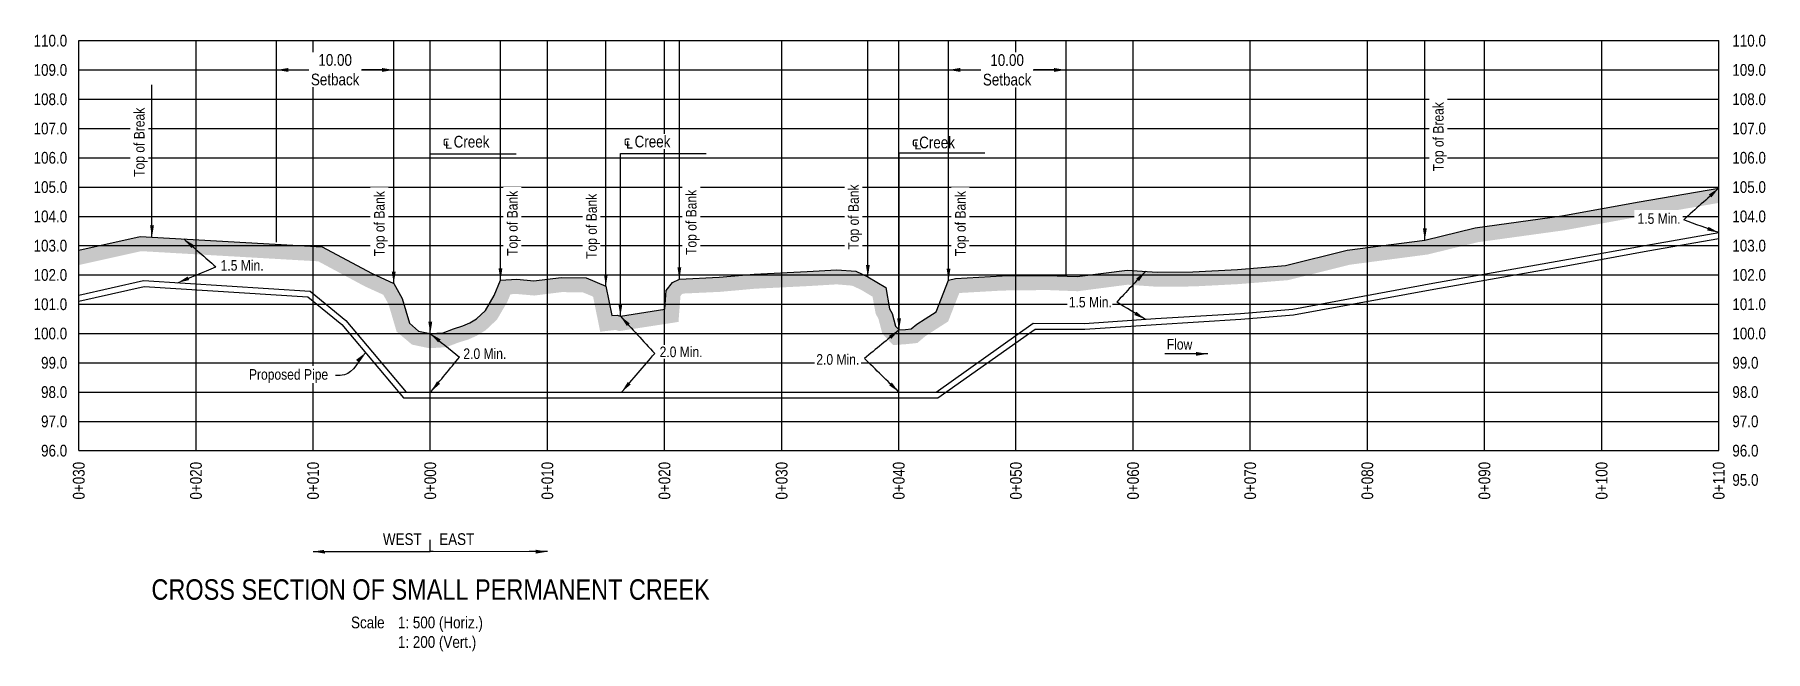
# Model space of a CAD drawing. Extents: x 471563 to 508050, y 6028961 to 6050146.
# Drawn here: x 506463 to 507940, y 6037960 to 6038486 of the extents above; entities that cross this region are included whole.
import ezdxf
from ezdxf.enums import TextEntityAlignment as Align

# ---------------------------------------------------------------- set-up
doc = ezdxf.new("R2010")
doc.units = 0
doc.header["$LTSCALE"] = 5
doc.linetypes.add('foc-TOPO', pattern=[1, 0.2, -0.8])
for name, color, linetype in [('CG-NOTES', 7, 'Continuous'), ('DETAIL-T', 7, 'Continuous'), ('L-BD', 7, 'Continuous'), ('L-DETAIL-T', 3, 'Continuous'), ('P-CROSSINGS-GRID', 8, 'Continuous'), ('P-CROSSINGS-GROUND', 48, 'foc-TOPO'), ('P-CROSSINGS-LINE', 3, 'Continuous'), ('P-PROPOSED', 10, 'Continuous'), ('S-T7', 7, 'Continuous')]:
    doc.layers.add(name, color=color, linetype=linetype)
doc.styles.add('140', font='ARIALN.TTF', dxfattribs={"height": 15})
doc.styles.add('80', font='ARIALN.TTF', dxfattribs={"height": 10})
doc.styles.add('80CG', font='ARIALN.TTF', dxfattribs={"height": 10})
doc.styles.add('80L', font='ARIALN.TTF', dxfattribs={"height": 10})
doc.styles.add('MtXpl_ISOCPEUR', font='isocpeur.ttf')
doc.dimstyles.new('Compass 5 000', dxfattribs={"dimscale": 5, "dimtxt": 9, "dimasz": 2, "dimexe": 0.2, "dimexo": 0.0625, "dimgap": 0.5, "dimtad": 0, "dimtih": 1, "dimtoh": 1, "dimzin": 0, "dimdsep": 46, "dimtxsty": '80CG', "dimcen": 0.1, "dimse1": 1, "dimse2": 1, "dimclrd": 256, "dimclrt": 256, "dimaunit": 1, "dimadec": 4, "dimazin": 0, "dimtfac": 0.06, "dimtofl": 0, "dimtmove": 0, "dimatfit": 1, "dimfxl": 0.2, "dimtolj": 1, "dimtzin": 0, "dimlwd": -1, "dimarcsym": 0})

msp = doc.modelspace()

# ---------------------------------------------------------------- texts
at = {"style": '80'}
for s, p in [('0+030', (506500.605, 6038121.456)), ('0+020', (506600.552, 6038121.456)), ('0+010', (506700.499, 6038121.456)), ('0+000', (506800.446, 6038121.456)), ('0+010', (506900.394, 6038121.456)), ('0+020', (507000.341, 6038121.456)), ('0+030', (507100.288, 6038121.456)), ('0+040', (507200.235, 6038121.456)), ('0+050', (507300.182, 6038121.456)), ('0+060', (507400.129, 6038121.456)), ('0+070', (507500.076, 6038121.456)), ('0+080', (507600.024, 6038121.456)), ('0+090', (507699.971, 6038121.456)), ('0+100', (507799.918, 6038121.456)), ('0+110', (507899.865, 6038121.456))]:
    msp.add_text(s, height=9.9947, rotation=90, dxfattribs=at).set_placement(p, align=Align.MIDDLE_RIGHT)
at = {"insert": (506828.742, 6038218.234), "char_height": 8.9952, "attachment_point": 1, "style": '80L'}
msp.add_mtext_dynamic_manual_height_columns('2.0 Min.', width=35.88741, gutter_width=45, heights=[0], dxfattribs=at)
at = {"layer": 'DETAIL-T', "insert": (506732.914, 6037989.418), "char_height": 9.99471, "attachment_point": 1, "style": '80L'}
msp.add_mtext_dynamic_manual_height_columns('Scale^I1: 500 (Horiz.)\\P^I1: 200 (Vert.)', width=217.1051, gutter_width=45, heights=[0], dxfattribs=at)
at = {"layer": 'L-DETAIL-T', "insert": (506800.814, 6038021.275), "char_height": 17.49075, "width": 476.61292, "attachment_point": 2, "rotation": 0, "style": '140'}
msp.add_mtext('CROSS SECTION OF SMALL PERMANENT CREEK', dxfattribs=at)
at = {"layer": 'S-T7', "style": '80'}
for s, p in [('110.0', (506490.697, 6038480.843)), ('109.0', (506490.697, 6038455.857)), ('108.0', (506490.697, 6038430.87)), ('107.0', (506490.697, 6038405.883)), ('106.0', (506490.697, 6038380.896)), ('105.0', (506490.697, 6038355.909)), ('104.0', (506490.697, 6038330.923)), ('103.0', (506490.697, 6038305.936)), ('102.0', (506490.697, 6038280.949)), ('101.0', (506490.697, 6038255.962)), ('100.0', (506490.697, 6038230.976)), ('99.0', (506490.697, 6038205.989)), ('98.0', (506490.697, 6038181.002)), ('97.0', (506490.697, 6038156.015)), ('96.0', (506490.697, 6038131.028))]:
    msp.add_text(s, height=9.9947, dxfattribs=at).set_placement(p, align=Align.MIDDLE_RIGHT)
for s, p in [('110.0', (507911.477, 6038480.843)), ('109.0', (507911.477, 6038455.857)), ('108.0', (507911.477, 6038430.87)), ('107.0', (507911.477, 6038405.883)), ('106.0', (507911.477, 6038380.896)), ('105.0', (507911.477, 6038355.909)), ('104.0', (507911.477, 6038330.923)), ('103.0', (507911.477, 6038305.936)), ('102.0', (507911.477, 6038280.949)), ('101.0', (507911.477, 6038255.962)), ('100.0', (507911.477, 6038230.976)), ('99.0', (507911.477, 6038205.989)), ('98.0', (507911.477, 6038181.002)), ('97.0', (507911.477, 6038156.015)), ('96.0', (507911.477, 6038131.028)), ('95.0', (507911.477, 6038106.042))]:
    msp.add_text(s, height=9.9947, dxfattribs=at).set_placement(p, align=Align.MIDDLE_LEFT)

# ---------------------------------------------------------------- hatches: boundary and pattern name
at = {"layer": 'P-CROSSINGS-GROUND'}
h = msp.add_hatch(dxfattribs=at)
h.set_pattern_fill('EARTH', color=256, scale=2.498679, angle=45)
h.set_pattern_definition([(45, (257.656, 3195.074), (0, 22.438773568), [15.86660895, -15.86660895]), (45, (253.448, 3199.281), (0, 22.438773568), [15.86660895, -15.86660895]), (45, (249.241, 3203.489), (0, 22.438773568), [15.86660895, -15.86660895]), (135, (249.241, 3206.293), (-22.438773568, 0), [15.86660895, -15.86660895]), (135, (253.448, 3210.5), (-22.438773568, 0), [15.86660895, -15.86660895]), (135, (257.656, 3214.708), (-22.438773568, 0), [15.86660895, -15.86660895])])
h.paths.add_polyline_path([(506500.692, 6038289.396), (506553.9, 6038301.228), (506704.899, 6038292.561), (506744.738, 6038271.177), (506760.399, 6038264.033), (506764.872, 6038256.025), (506771.807, 6038232.54), (506784.907, 6038221.497), (506799.612, 6038218.402), (506814.28, 6038219.299), (506824.474, 6038223.257), (506832.592, 6038225.717), (506839.931, 6038228.968), (506847.572, 6038233.564), (506857.432, 6038242.867), (506866.151, 6038257.755), (506868.927, 6038264.467), (506874.045, 6038264.706), (506889.218, 6038263.363), (506912.869, 6038266.317), (506930.935, 6038265.956), (506939.411, 6038262.463), (506945.493, 6038232.469), (506958.671, 6038234.026), (506961.709, 6038233.054), (507012.305, 6038240.867), (507013.98, 6038262.97), (507015.252, 6038264.589), (507016.182, 6038265.04), (507047.731, 6038266.508), (507077.623, 6038269.185), (507122.77, 6038271.426), (507147.328, 6038272.901), (507160.368, 6038271.807), (507168.029, 6038268.311), (507177.862, 6038262.362), (507180.537, 6038247.931), (507182.941, 6038243.369), (507186.21, 6038230.913), (507195.514, 6038221.077), (507207.002, 6038221.93), (507216.104, 6038222.872), (507223.174, 6038228.879), (507229.655, 6038233.074), (507242.394, 6038241.249), (507251.895, 6038265.525), (507288.938, 6038267.636), (507326.788, 6038268.054), (507352.993, 6038267.051), (507395.428, 6038272.601), (507420.404, 6038270.879), (507451.551, 6038271.11), (507490.083, 6038273.108), (507532.356, 6038276.505), (507585.087, 6038289.656), (507651.427, 6038298.377), (507694.449, 6038308.887), (507767.862, 6038319.011), (507834.171, 6038331.048), (507899.952, 6038342.408), (507899.952, 6038355.086), (507831.992, 6038343.351), (507765.892, 6038331.351), (507692.107, 6038321.176), (507649.124, 6038310.676), (507582.754, 6038301.951), (507530.331, 6038288.876), (507489.259, 6038285.576), (507451.181, 6038283.601), (507420.788, 6038283.376), (507395.044, 6038285.151), (507352.418, 6038279.576), (507326.958, 6038280.551), (507288.513, 6038280.126), (507248.588, 6038277.851), (507242.725, 6038276.376), (507232.237, 6038249.576), (507222.886, 6038243.576), (507215.704, 6038238.926), (507210.966, 6038234.901), (507205.896, 6038234.376), (507200.51, 6038233.976), (507197.483, 6038237.176), (507194.662, 6038247.926), (507192.475, 6038252.076), (507189.124, 6038270.151), (507173.875, 6038279.376), (507163.578, 6038284.076), (507147.476, 6038285.426), (507122.086, 6038283.901), (507076.756, 6038281.651), (507046.883, 6038278.976), (507013.042, 6038277.401), (507007.209, 6038274.576), (507001.81, 6038267.701), (507000.597, 6038251.701), (506962.71, 6038245.851), (506959.895, 6038246.751), (506955.451, 6038246.226), (506950.331, 6038271.476), (506933.528, 6038278.401), (506912.216, 6038278.826), (506888.992, 6038275.926), (506874.305, 6038277.226), (506860.415, 6038276.576), (506854.935, 6038263.326), (506847.556, 6038250.726), (506839.978, 6038243.576), (506834.159, 6038240.076), (506828.234, 6038237.451), (506820.396, 6038235.076), (506811.574, 6038231.651), (506800.533, 6038230.976), (506790.556, 6038233.076), (506782.727, 6038239.676), (506776.459, 6038260.901), (506769.309, 6038273.701), (506750.291, 6038282.376), (506708.373, 6038304.876), (506552.883, 6038313.801), (506500.692, 6038302.195)])

# ---------------------------------------------------------------- linework, layer by layer
for p, q in [((506669.362, 6038308.817), (506669.362, 6038480.843)), ((506679.357, 6038455.857), (506696.428, 6038455.857)), ((506759.314, 6038455.857), (506742.243, 6038455.857)), ((507252.72, 6038455.857), (507269.791, 6038455.857)), ((507332.677, 6038455.857), (507315.606, 6038455.857))]:
    msp.add_line(p, q)
at = {"flags": 128}
msp.add_lwpolyline([(507342.672, 6038480.843), (507342.672, 6038280.928)], dxfattribs=at)
for points in [[(506679.357, 6038457.522), (506679.357, 6038454.191), (506669.362, 6038455.857)], [(506759.314, 6038457.522), (506759.314, 6038454.191), (506769.309, 6038455.857)], [(507252.72, 6038457.522), (507252.72, 6038454.191), (507242.725, 6038455.857)], [(507332.677, 6038457.522), (507332.677, 6038454.191), (507342.672, 6038455.857)]]:
    msp.add_solid(points)
at = {"layer": 'CG-NOTES'}
msp.add_line((506800.533, 6038044.848), (506800.533, 6038054.843), dxfattribs=at)
at = {"layer": 'P-CROSSINGS-GRID', "color": 8}
for p, q in [((506500.692, 6038480.843), (507899.952, 6038480.843)), ((506500.692, 6038131.028), (506500.692, 6038480.843)), ((506500.692, 6038131.028), (506500.692, 6038480.843)), ((506600.639, 6038131.028), (506600.639, 6038480.843)), ((506700.586, 6038131.028), (506700.586, 6038480.843)), ((506800.533, 6038131.028), (506800.533, 6038480.843)), ((506900.481, 6038131.028), (506900.481, 6038480.843)), ((507000.428, 6038131.028), (507000.428, 6038480.843)), ((507100.375, 6038131.028), (507100.375, 6038480.843)), ((507200.322, 6038131.028), (507200.322, 6038480.843)), ((507300.269, 6038131.028), (507300.269, 6038480.843)), ((507400.216, 6038131.028), (507400.216, 6038480.843)), ((507500.163, 6038131.028), (507500.163, 6038480.843)), ((507600.111, 6038131.028), (507600.111, 6038480.843)), ((507700.058, 6038131.028), (507700.058, 6038480.843)), ((507800.005, 6038131.028), (507800.005, 6038480.843)), ((507899.952, 6038131.028), (507899.952, 6038480.843)), ((506500.692, 6038455.857), (507899.952, 6038455.857)), ((506500.692, 6038430.87), (507899.952, 6038430.87)), ((506500.692, 6038405.883), (507899.952, 6038405.883)), ((506500.692, 6038380.896), (507899.952, 6038380.896)), ((506500.692, 6038355.909), (507899.952, 6038355.909)), ((506500.692, 6038330.923), (507899.952, 6038330.923)), ((506500.692, 6038305.936), (507899.952, 6038305.936)), ((506500.692, 6038280.949), (507899.952, 6038280.949)), ((506500.692, 6038255.962), (507899.952, 6038255.962)), ((506500.692, 6038205.989), (507899.952, 6038205.989)), ((506500.692, 6038181.002), (507899.952, 6038181.002)), ((506500.692, 6038156.015), (507899.952, 6038156.015)), ((506500.692, 6038131.028), (507899.952, 6038131.028))]:
    msp.add_line(p, q, dxfattribs=at)
at = {"layer": 'P-CROSSINGS-GRID'}
msp.add_line((506500.692, 6038230.976), (507899.952, 6038230.976), dxfattribs=at)
at = {"layer": 'P-CROSSINGS-LINE', "color": 3, "flags": 128}
msp.add_lwpolyline([(506500.692, 6038302.195), (506552.883, 6038313.801), (506708.373, 6038304.876), (506750.291, 6038282.376), (506769.309, 6038273.701), (506776.459, 6038260.901), (506782.727, 6038239.676), (506790.556, 6038233.076), (506800.533, 6038230.976), (506811.574, 6038231.651), (506820.396, 6038235.076), (506828.234, 6038237.451), (506834.159, 6038240.076), (506839.978, 6038243.576), (506847.556, 6038250.726), (506854.935, 6038263.326), (506860.415, 6038276.576), (506874.305, 6038277.226), (506888.992, 6038275.926), (506912.216, 6038278.826), (506933.528, 6038278.401), (506950.331, 6038271.476), (506955.451, 6038246.226), (506959.895, 6038246.751), (506962.71, 6038245.851), (507000.597, 6038251.701), (507001.81, 6038267.701), (507007.209, 6038274.576), (507013.042, 6038277.401), (507046.883, 6038278.976), (507076.756, 6038281.651), (507122.086, 6038283.901), (507147.476, 6038285.426), (507163.578, 6038284.076), (507173.875, 6038279.376), (507189.124, 6038270.151), (507192.475, 6038252.076), (507194.662, 6038247.926), (507197.483, 6038237.176), (507200.51, 6038233.976), (507205.896, 6038234.376), (507210.966, 6038234.901), (507215.704, 6038238.926), (507222.886, 6038243.576), (507232.237, 6038249.576), (507242.725, 6038276.376), (507248.588, 6038277.851), (507288.513, 6038280.126), (507326.958, 6038280.551), (507352.418, 6038279.576), (507395.044, 6038285.151), (507420.788, 6038283.376), (507451.181, 6038283.601), (507489.259, 6038285.576), (507530.331, 6038288.876), (507582.754, 6038301.951), (507649.124, 6038310.676), (507692.107, 6038321.176), (507765.892, 6038331.351), (507831.992, 6038343.351), (507899.952, 6038355.086)], dxfattribs=at)
at = {"layer": 'P-PROPOSED'}
for points in [[(506500.692, 6038263.799), (506555.935, 6038276.083), (506698.003, 6038267.027), (506728.532, 6038242.192), (506780.023, 6038181.002), (506800.533, 6038181.002), (506823.857, 6038181.002), (507232.057, 6038181.002), (507315.022, 6038239.69), (507358.738, 6038239.541), (507419.411, 6038243.652), (507491.731, 6038248.173), (507536.408, 6038251.763), (507656.034, 6038273.781), (507771.802, 6038294.331), (507838.529, 6038306.444), (507899.952, 6038317.051)], [(506500.692, 6038258.68), (506556.326, 6038271.051), (506696.09, 6038262.142), (506725.013, 6038238.614), (506777.697, 6038176.005), (506800.533, 6038176.005), (506823.857, 6038176.005), (507233.645, 6038176.005), (507316.603, 6038234.687), (507358.899, 6038234.544), (507419.736, 6038238.665), (507492.087, 6038243.188), (507537.062, 6038246.802), (507656.923, 6038268.864), (507772.685, 6038289.412), (507839.4, 6038301.524), (507899.952, 6038311.98)]]:
    msp.add_lwpolyline(points, dxfattribs=at)

msp.set_redraw_order([(e.dxf.handle, doc.entitydb.next_handle()) for e in msp.query("TEXT MTEXT ATTDEF DIMENSION ARC_DIMENSION")])  # texts and dimensions are drawn at this point

# ---------------------------------------------------------------- leaders
at = {"path_type": 1}
for points in [[(506769.309, 6038273.701), (506769.309, 6038480.843)], [(506950.331, 6038271.476), (506950.331, 6038480.157)], [(507173.875, 6038279.376), (507173.875, 6038480.843)], [(507649.124, 6038310.676), (507649.124, 6038480.843)], [(507200.51, 6038233.976), (507200.51, 6038385.039)], [(507899.952, 6038355.086), (507870.018, 6038327.861)], [(507899.952, 6038317.051), (507870.018, 6038327.861)], [(506590.283, 6038311.654), (506617.647, 6038287.923)], [(506584.925, 6038274.235), (506617.647, 6038287.923)], [(507410.844, 6038284.061), (507386.184, 6038257.705)], [(507410.634, 6038243.057), (507386.184, 6038257.705)], [(506962.71, 6038245.851), (506992.008, 6038213.838)], [(507200.51, 6038233.976), (507170.914, 6038209.672)], [(506800.533, 6038230.976), (506825.412, 6038210.823)], [(506801.192, 6038181.406), (506825.412, 6038210.823)], [(506963.77, 6038181.002), (506992.008, 6038213.838)], [(507200.322, 6038181.002), (507170.914, 6038209.672)]]:
    msp.add_leader(points, dimstyle='Compass 5 000', override={"dimgap": 0.5, "dimtad": 0}, dxfattribs=at)
at = {"layer": 'CG-NOTES', "path_type": 1}
for points in [[(506700.586, 6038044.848), (506800.533, 6038044.848)], [(506900.481, 6038044.848), (506800.533, 6038044.848)]]:
    msp.add_leader(points, dimstyle='Compass 5 000', override={"dimgap": 0.5, "dimtad": 0}, dxfattribs=at)

# ---------------------------------------------------------------- next in the draw order: texts
at = {"bg_fill": 3, "box_fill_scale": 1.15, "bg_fill_color": 256, "bg_fill_true_color": 256, "bg_fill_transparency": 0}
for s, insert, char_height, width, attachment_point, style in [('10.00 Setback', (506719.335, 6038469.357), 9.99471, 41.58336, 2, '80CG'), ('1.5 Min.', (506621.647, 6038293.59), 8.9952, 35.86844, 1, '80L'), ('1.5 Min.', (507345.347, 6038262.261), 8.9952, 35.86844, 1, '80L'), ('2.0 Min.', (506996.187, 6038219.802), 8.9952, 36.84537, 1, '80L'), ('2.0 Min.', (507129.894, 6038213.333), 8.9952, 36.84537, 1, '80L')]:
    msp.add_mtext(s, dxfattribs=dict(at, insert=insert, char_height=char_height, width=width, attachment_point=attachment_point, style=style))
at = {"insert": (507292.698, 6038455.857), "char_height": 9.9947, "attachment_point": 5, "style": '80CG', "bg_fill": 3, "box_fill_scale": 1.15, "bg_fill_color": 256, "bg_fill_true_color": 256, "bg_fill_transparency": 0}
msp.add_mtext('\\A1;10.00\\PSetback', dxfattribs=at)
at = {"style": '80L', "bg_fill": 3, "bg_fill_color": 256, "bg_fill_transparency": 0}
for s, width, insert, char_height, attachment_point, rotation, box_fill_scale in [('Top of Break', 59.08727, (506547.688, 6038364.616), 8.99524, 1, 90, 1.35), ('Top of Break', 59.08727, (507656.094, 6038369.39), 8.99524, 1, 90, 1.35), ('Top of Bank', 55.65548, (506752.575, 6038296.874), 8.99524, 1, 90, 1.35), ('Top of Bank', 55.65548, (506933.597, 6038294.649), 8.99524, 1, 90, 1.35), ('Top of Bank', 55.65548, (507157.142, 6038302.549), 8.99524, 1, 90, 1.35), ('Flow', 21.76121, (507450.714, 6038226.205), 8.9952, 3, 359.666704, 1.15)]:
    msp.add_mtext_dynamic_manual_height_columns(s, width=width, gutter_width=45, heights=[0], dxfattribs=dict(at, insert=insert, char_height=char_height, attachment_point=attachment_point, rotation=rotation, box_fill_scale=box_fill_scale))
at = {"insert": (507830.606, 6038333.545), "char_height": 8.9952, "width": 35.86844, "attachment_point": 1, "style": '80L', "bg_fill": 3, "box_fill_scale": 1.3, "bg_fill_color": 256, "bg_fill_transparency": 0}
msp.add_mtext('1.5 Min.', dxfattribs=at)
at = {"insert": (506645.783, 6038200.554), "char_height": 8.99524, "attachment_point": 1, "style": '80L', "bg_fill": 3, "box_fill_scale": 1.3, "bg_fill_color": 256, "bg_fill_transparency": 0}
msp.add_mtext_dynamic_manual_height_columns('Proposed Pipe', width=67.2769, gutter_width=45, heights=[0], dxfattribs=at)
at = {"color": 3, "insert": (506793.17, 6038060.521), "char_height": 9.9947, "width": 78.38986, "attachment_point": 3, "style": '80', "bg_fill": 2}
msp.add_mtext('WEST', dxfattribs=at)
at = {"layer": 'L-BD', "insert": (506806.69, 6038399.632), "char_height": 9.99471, "width": 49.13918, "attachment_point": 1, "style": '80', "bg_fill": 2}
msp.add_mtext('\\pi4.23178;{\\fISOCPEUR|b0|i0|c0|p34;℄} Creek', dxfattribs=at)
at = {"layer": 'L-BD', "char_height": 9.99471, "attachment_point": 1, "bg_fill": 3, "box_fill_scale": 1.15, "bg_fill_color": 256, "bg_fill_true_color": 256, "bg_fill_transparency": 0}
for s, insert, width, style in [('\\pi0.54971;{\\fISOCPEUR|b0|i0|c0|p34;℄} Creek', (506964.766, 6038399.771), 41.77504, '80'), ('℄{\\Farial narrow|c0;Creek}', (507211.282, 6038398.981), 38.59119, 'MtXpl_ISOCPEUR')]:
    msp.add_mtext(s, dxfattribs=dict(at, insert=insert, width=width, style=style))

# ---------------------------------------------------------------- next in the draw order: linework, layer by layer
for p, q in [((506800.533, 6038384.389), (506873.782, 6038384.389)), ((506962.71, 6038384.529), (507035.959, 6038384.529)), ((507200.51, 6038385.039), (507273.758, 6038385.039))]:
    msp.add_line(p, q)

# ---------------------------------------------------------------- next in the draw order: texts
at = {"color": 3, "insert": (506808.119, 6038060.521), "char_height": 9.9947, "width": 71.7585, "attachment_point": 1, "style": '80', "bg_fill": 2}
msp.add_mtext('EAST', dxfattribs=at)

# ---------------------------------------------------------------- next in the draw order: leaders
at = {"path_type": 1}
for points in [[(506860.415, 6038276.576), (506860.415, 6038480.843)], [(507013.042, 6038277.401), (507013.042, 6038480.843)], [(507242.725, 6038276.376), (507242.725, 6038480.843)], [(506563.06, 6038313.216), (506563.06, 6038443.049)], [(506800.533, 6038230.976), (506800.533, 6038384.389)], [(506962.71, 6038245.851), (506962.71, 6038384.529)], [(506745.272, 6038214.537), (506727.187, 6038195.647), (506719.763, 6038195.016)], [(507463.844, 6038213.622), (507427.389, 6038213.494)]]:
    msp.add_leader(points, dimstyle='Compass 5 000', override={"dimgap": 0.5, "dimtad": 0}, dxfattribs=at)

# ---------------------------------------------------------------- next in the draw order: texts
at = {"char_height": 8.99524, "attachment_point": 1, "rotation": 90, "style": '80L', "bg_fill": 3, "box_fill_scale": 1.35, "bg_fill_color": 256, "bg_fill_transparency": 0}
for insert in [(506866.026, 6038297.166), (507018.654, 6038297.991), (507248.336, 6038296.966)]:
    msp.add_mtext_dynamic_manual_height_columns('Top of Bank', width=55.65548, gutter_width=45, heights=[0], dxfattribs=dict(at, insert=insert))

doc.saveas('drawing.dxf')
